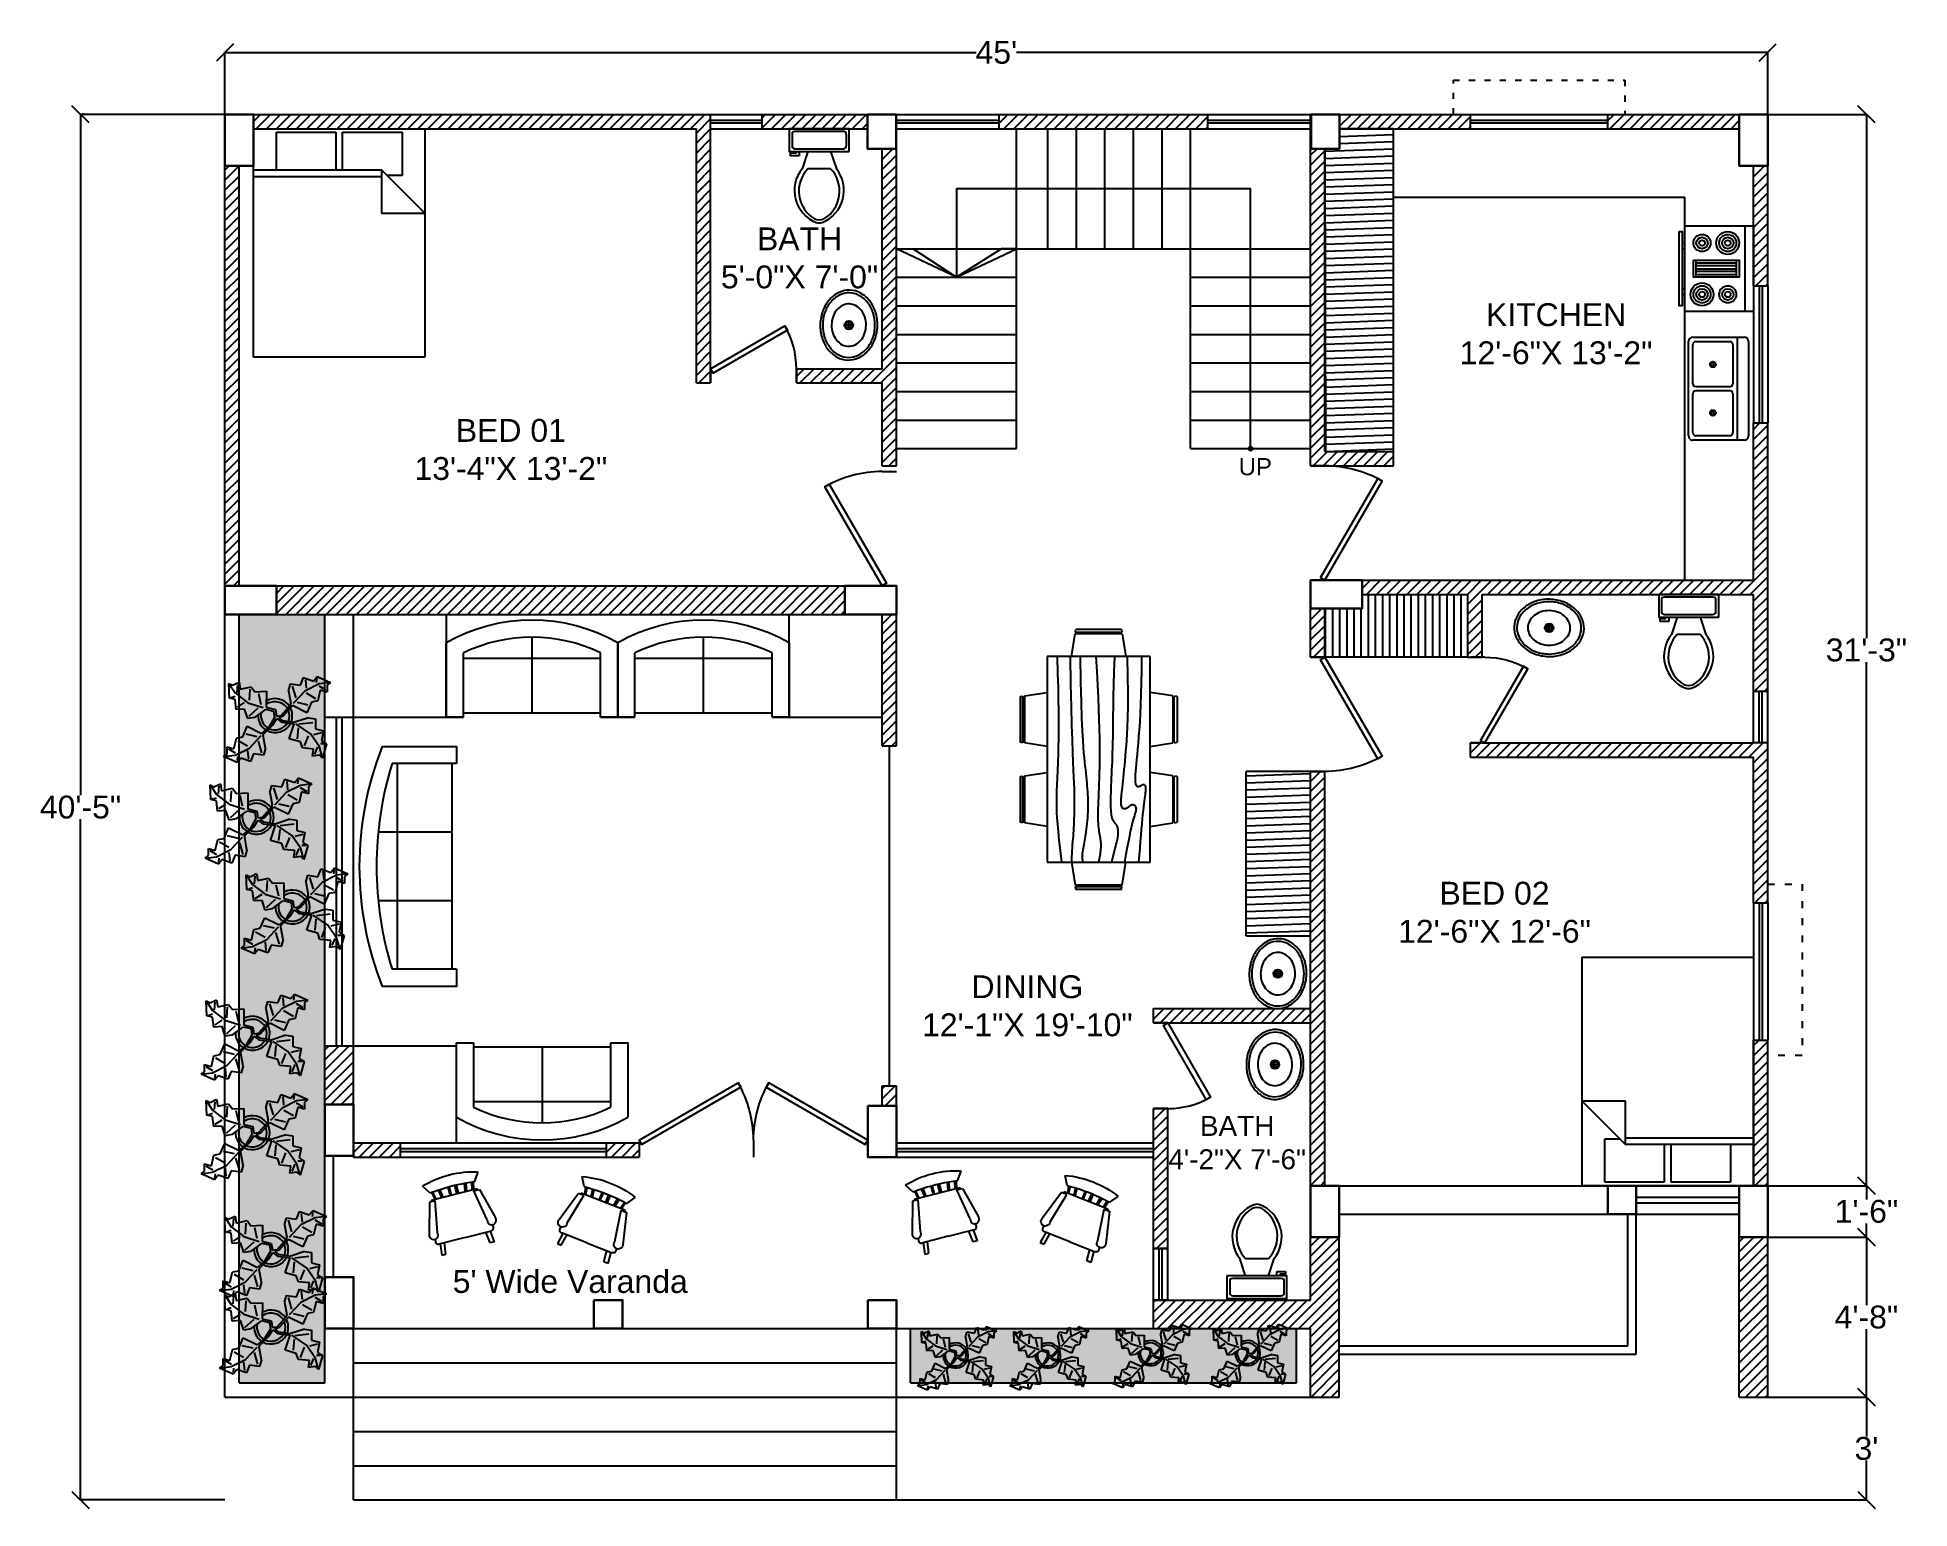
# Model space of a CAD drawing. Header units: inches. Extents: x 385 to 1041, y 118 to 633.
import ezdxf

# ---------------------------------------------------------------- set-up
doc = ezdxf.new("R2010")
doc.units = ezdxf.units.IN
doc.header["$LTSCALE"] = 0.2
doc.header["$MEASUREMENT"] = 0
doc.linetypes.add('ACAD_ISO03W100', pattern=[30, 12, -18])
for name, color, linetype in [('Bed_Room_Funni.', 7, 'Continuous'), ('Door', 40, 'Continuous'), ('Sunshade', 253, 'ACAD_ISO03W100'), ('Toilet Furnituer', 210, 'Continuous'), ('Window', 150, 'Continuous')]:
    doc.layers.add(name, color=color, linetype=linetype)
doc.layers.add('COLUMN', color=10, linetype='Continuous', lineweight=30)
doc.styles.get("Standard").update_dxf_attribs({"font": 'arial.ttf'})
doc.linetypes.add('ZIGZAG', pattern='A,0.0001,-0.2,[131,ltypeshp.shx,S=0.2,R=0,X=-0.2,Y=0],-0.4,[131,ltypeshp.shx,S=0.2,R=180,X=0.2,Y=0],-0.2', length=0.8001)
doc.dimstyles.get("Standard").update_dxf_attribs({"dimtxt": 8, "dimasz": 6, "dimexe": 0.18, "dimexo": 0.0625, "dimgap": 0.09, "dimtad": 0, "dimtih": 1, "dimtoh": 1, "dimdec": 4, "dimzin": 0, "dimdsep": 46, "dimlunit": 4, "dimtxsty": 'Standard', "dimblk": 'OBLIQUE', "dimcen": 0.09, "dimadec": 0, "dimazin": 0, "dimtfac": 1, "dimtdec": 4, "dimtofl": 0, "dimtmove": 0, "dimatfit": 3, "dimfxl": 1, "dimtolj": 1, "dimtzin": 0, "dimarcsym": 0})
pattern_1 = [(182, (321.1465, 544.9759), (0.087249, -2.498477), [])]
pattern_2 = [(45, (321.1465, 544.9759), (-1.767767, 1.767767), [])]

msp = doc.modelspace()

# ---------------------------------------------------------------- texts
at = {"attachment_point": 1}
for s, width, heights, insert, char_height in [('\\pxqc;BATH\\P5\'-0"X 7\'-0"', 73.9341805, [27.57484], (615.06314, 566.31036), 8), ('\\pxqc;KITCHEN\\P12\'-6"X 13\'-2"', 73.9341805, [27.57484], (879.85142, 539.74872), 8), ('\\pxqc;BED 01\\P13\'-4"X 13\'-2"', 73.9341805, [27.57484], (514.02117, 499.24164), 8), ('UP', 7.5993709, [0], (805.72629, 485.5417), 6), ('\\pxqc;BED 02\\P12\'-6"X 12\'-6"', 73.9341805, [27.57484], (858.31451, 337.25974), 8), ('\\pxqc;DINING\\P12\'-1"X 19\'-10"', 73.9341805, [27.57484], (694.8044, 304.50727), 8), ('\\pxqc;BATH\\P4\'-2"X 7\'-6"', 73.9341805, [27.57484], (768.22735, 255.28002), 7), ("\\pxqc;5' Wide Varanda", 96.874263, [29.17403], (523.32947, 201.33511), 8)]:
    msp.add_mtext_dynamic_manual_height_columns(s, width=width, gutter_width=1, heights=heights, dxfattribs=dict(at, insert=insert, char_height=char_height))

# ---------------------------------------------------------------- blocks, each defined once
blk = doc.blocks.new('*U3')
at = {"layer": 'Window'}
for p, q in [((56.82, 5), (104.82, 5)), ((56.82, 0), (56.82, 5)), ((56.82, 3), (104.82, 3)), ((56.82, 2), (104.82, 2)), ((56.82, 0), (104.82, 0)), ((104.82, 0), (104.82, 5))]:
    blk.add_line(p, q, dxfattribs=at)
blk = doc.blocks.new('*U4')
at = {"layer": 'Window'}
for p, q in [((56.82, 0), (56.82, -48)), ((56.82, 0), (61.82, 0)), ((58.82, 0), (58.82, -48)), ((59.82, 0), (59.82, -48)), ((61.82, 0), (61.82, -48)), ((56.82, -48), (61.82, -48))]:
    blk.add_line(p, q, dxfattribs=at)
blk = doc.blocks.new('*U5')
at = {"layer": 'Window'}
for p, q in [((51.82, 0), (51.82, 18)), ((56.82, 18), (51.82, 18)), ((53.82, 0), (53.82, 18)), ((54.82, 0), (54.82, 18)), ((56.82, 0), (56.82, 18)), ((56.82, 0), (51.82, 0))]:
    blk.add_line(p, q, dxfattribs=at)
blk = doc.blocks.new('Bed - Queen')
at = {"linetype": 'Continuous'}
for p, q in [((0, -80.00003), (0, 0)), ((0, 0), (59.99999, 0)), ((59.99999, 0), (59.99999, -80.00003)), ((7.99999, -1.2), (28.79998, -1.2)), ((7.99999, -14.4), (7.99999, -1.2)), ((28.79998, -1.2), (28.79998, -14.4)), ((31.19999, -1.2), (51.99999, -1.2)), ((31.19999, -14.4), (31.19999, -1.2)), ((51.99999, -1.2), (51.99999, -16.4)), ((0, -14.4), (44.8, -14.4)), ((44.8, -16.8), (0, -16.8)), ((59.99999, -29.6), (44.8, -14.4)), ((44.8, -14.4), (44.8, -29.6)), ((51.99999, -16.4), (46.79936, -16.4)), ((44.8, -29.6), (59.99999, -29.6)), ((59.99999, -80.00003), (0, -80.00003))]:
    blk.add_line(p, q, dxfattribs=at)
blk = doc.blocks.new('Range-Oven - 30 in top')
for p, q in [((0, -3), (30, -3)), ((12, -6), (18, -6)), ((13, -20), (13, -6)), ((14, -6), (14, -20)), ((15, -20), (15, -6)), ((16, -6), (16, -20)), ((17, -20), (17, -6)), ((6, -24), (6, -25)), ((8, -25), (8, -24)), ((18, -20), (12, -20)), ((22, -25), (22, -24)), ((24, -24), (24, -25))]:
    blk.add_line(p, q)
for points in [[(0, -24), (0, 0), (30, 0), (30, -24)], [(12, -21), (12, -5), (18, -5), (18, -21)], [(2, -26), (2, -25), (28, -25), (28, -26)]]:
    blk.add_lwpolyline(points, close=True)
for centre, radius in [((6, -9), 4), ((6, -9), 3), ((24, -9), 3), ((6, -9), 2), ((6, -9), 1), ((24, -9), 2), ((24, -9), 1), ((6, -18), 3), ((6, -18), 2), ((6, -18), 1), ((24, -18), 4), ((24, -18), 3), ((24, -18), 2), ((24, -18), 1)]:
    blk.add_circle(centre, radius)
blk = doc.blocks.new('Sink-double - 36 in top')
for p, q in [((-18, -4), (18, -4)), ((-0.75, -18.5), (-0.75, -6.5)), ((0.75, -6.5), (0.75, -18.5))]:
    blk.add_line(p, q)
for points in [[(-16.5, 0), (16.5, 0)], [(-18, -19.5), (-18, -1.5)], [(-16.5, -18.5), (-16.5, -6.5)], [(-15.5, -5.5), (-1.75, -5.5)], [(1.75, -5.5), (15.5, -5.5)], [(16.5, -6.5), (16.5, -18.5)], [(18, -1.5), (18, -19.5)], [(-1.75, -19.5), (-15.5, -19.5)], [(15.5, -19.5), (1.75, -19.5)], [(16.5, -21), (-16.5, -21)]]:
    blk.add_lwpolyline(points)
for centre, radius in [((-8.5, -12.5), 1), ((-8.5, -12.5), 0.5), ((8.5, -12.5), 1), ((8.5, -12.5), 0.5)]:
    blk.add_circle(centre, radius)
for centre, radius, start, end in [((-16.5, -1.5), 1.5, 90, 180), ((16.5, -1.5), 1.5, 0, 90), ((-15.5, -6.5), 1, 90, 180), ((-1.75, -6.5), 1, 0, 90), ((1.75, -6.5), 1, 90, 180), ((15.5, -6.5), 1, 0, 90), ((-16.5, -19.5), 1.5, 180, 270), ((-15.5, -18.5), 1, 180, 270), ((-1.75, -18.5), 1, 270, 0), ((1.75, -18.5), 1, 180, 270), ((15.5, -18.5), 1, 270, 0), ((16.5, -19.5), 1.5, 270, 0)]:
    blk.add_arc(centre, radius, start, end)
blk = doc.blocks.new('Toilet - top')
for p, q in [((9.5, -6), (9.5, -2)), ((-10, -8.5), (-8, -8.5)), ((-10, -9.5), (-10, -8.5)), ((-7, -9.5), (-10, -9.5)), ((-8, -8.5), (-8, -8)), ((-7, -8), (-7, -9.5)), ((-4, -8), (-6, -14)), ((4, -8), (6, -14)), ((4, -14), (-4, -14))]:
    blk.add_line(p, q)
blk.add_lwpolyline([(10.5, -8), (10.5, 0), (-10.5, 0), (-10.5, -8)], close=True)
for points in [[(-9.5, -2), (-9.5, -6)], [(8.5, -1), (-8.5, -1)], [(-8.5, -7), (8.5, -7)]]:
    blk.add_lwpolyline(points)
for centre, radius, start, end in [((-8.62, -1.88), 0.884, 81.8699, 188.1301), ((-8.62, -6.12), 0.884, 171.8699, 278.1301), ((8.62, -1.88), 0.884, 351.8699, 98.1301), ((8.62, -6.12), 0.884, 261.8699, 8.1301), ((3.52, -21.58), 12.17, 141.46911, 247.97143), ((4.2, -21.82), 11.33, 136.36773, 238.94682), ((-3.52, -21.58), 12.17, 292.02843, 38.53071), ((-4.2, -21.82), 11.33, 301.05301, 43.63209), ((0, -27.88), 4, 245.73182, 294.26817), ((0, -29), 4, 254.86053, 285.13947)]:
    blk.add_arc(centre, radius, start, end)
blk = doc.blocks.new('Sink - Oval top')
for p, q in [((-1, 0), (1, 0)), ((0, 1), (0, -1))]:
    blk.add_line(p, q)
at = {"linetype": 'Continuous'}
for points in [[(-12.23, 0.39, 0.117634), (-11.46, -3.36, 0.104469), (-8.88, -6.8, 0.090016), (-5.08, -9.07, 0.08192), (-0.32, -10.02, 0.08192), (4.49, -9.38, 0.090016), (8.42, -7.36, 0.104469), (11.22, -4.09, 0.117634), (12.23, -0.39, 0.117634), (11.46, 3.36, 0.104469), (8.88, 6.8, 0.090016), (5.08, 9.07, 0.08192), (0.32, 10.02, 0.08192), (-4.49, 9.38, 0.090016), (-8.42, 7.36, 0.104469), (-11.22, 4.09, 0.117634)], [(-11.29, 0.16, 0.118622), (-10.52, -3.25, 0.104678), (-8.07, -6.36, 0.089562), (-4.54, -8.37, 0.081185), (-0.13, -9.15, 0.081185), (4.3, -8.49, 0.089562), (7.89, -6.58, 0.104678), (10.42, -3.55, 0.118622), (11.29, -0.16, 0.118622), (10.52, 3.25, 0.104678), (8.07, 6.36, 0.089562), (4.54, 8.37, 0.081185), (0.13, 9.15, 0.081185), (-4.3, 8.49, 0.089562), (-7.89, 6.58, 0.104678), (-10.42, 3.55, 0.118622)], [(-7.42, 0.08, 0.118283), (-6.91, -2.17, 0.104607), (-5.29, -4.21, 0.089718), (-2.97, -5.53, 0.081436), (-0.07, -6.04, 0.081436), (2.84, -5.59, 0.089718), (5.2, -4.33, 0.104607), (6.86, -2.32, 0.118283), (7.42, -0.08, 0.118283), (6.91, 2.17, 0.104607), (5.29, 4.21, 0.089718), (2.97, 5.53, 0.081436), (0.07, 6.04, 0.081436), (-2.84, 5.59, 0.089718), (-5.2, 4.33, 0.104607), (-6.86, 2.32, 0.118283)]]:
    blk.add_lwpolyline(points, format="xyb", close=True, dxfattribs=at)
for radius in [1.5, 1]:
    blk.add_circle((0, 0), radius)
blk = doc.blocks.new('Sofa - Roundback Loveseat 5 ft.')
at = {"linetype": 'Continuous'}
for p, q in [((0, -32.44198), (0, -5.99998)), ((-24, -33.99998), (-24, -11.46958)), ((24.00004, -33.99998), (24.00004, -11.46958)), ((-23.9998, -13.38178), (23.99986, -13.38178)), ((-24, -32.44198), (24.00004, -32.44198))]:
    blk.add_line(p, q, dxfattribs=at)
for points in [[(-24, -33.99998), (-30, -33.99998), (-30, -7.99998)], [(30.00004, -7.99998), (30.00004, -33.99998), (24.00004, -33.99998)]]:
    blk.add_lwpolyline(points, dxfattribs=at)
for centre, radius, start, end in [((0, -60.24998), 60.24998, 60.13715, 119.8628), ((0, -61.38438), 55.38444, 64.32083, 115.6792)]:
    blk.add_arc(centre, radius, start, end, dxfattribs=at)
blk = doc.blocks.new('*U12')
at = {"layer": 'Window'}
for p, q in [((56.82, 5), (74.82, 5)), ((56.82, 0), (56.82, 5)), ((56.82, 3), (74.82, 3)), ((56.82, 2), (74.82, 2)), ((56.82, 0), (74.82, 0)), ((74.82, 0), (74.82, 5))]:
    blk.add_line(p, q, dxfattribs=at)
blk = doc.blocks.new('Dining Set - 36 x 72 in.')
at = {"linetype": 'Continuous'}
for p, q in [((-22, 27.5), (-22.1562, 26.50042)), ((-5.8416, 26.5), (-22.1534, 26.5)), ((-22, 27.5), (-6, 27.5)), ((-5.8437, 26.49966), (-6, 27.5)), ((6, 27.5), (5.8438, 26.50042)), ((22.1584, 26.5), (5.8466, 26.5)), ((6, 27.5), (22, 27.5)), ((22.1563, 26.49966), (22, 27.5)), ((-22.2343, 26.00059), (-23.4847, 17.99762)), ((-22.2304, 26), (-5.7608, 26)), ((-4.5152, 17.99762), (-5.7655, 25.99926)), ((5.7657, 26.00059), (4.5153, 17.99762)), ((5.7696, 26), (22.2392, 26)), ((23.4848, 17.99762), (22.2345, 25.99926)), ((36, 18), (-36, 18)), ((-36, 18), (-36, -18)), ((36, -18), (36, 18)), ((-45.5, 8), (-44.5004, 8.15617)), ((-45.5, 8), (-45.5, -8)), ((-44.5, -8.15843), (-44.5, 8.15338)), ((-44.0006, 8.23428), (-35.9976, 9.48474)), ((-44, 8.23041), (-44, -8.23915)), ((44.0006, 8.23428), (35.9976, 9.48474)), ((44, 8.23041), (44, -8.23915)), ((44.5, -8.15843), (44.5, 8.15338)), ((45.5, 8), (44.5005, 8.15617)), ((45.5, 8), (45.5, -8)), ((-44.4997, -8.15631), (-45.5, -8)), ((-35.9976, -9.48476), (-43.9993, -8.2345)), ((35.9976, -9.48476), (43.9993, -8.2345)), ((44.4997, -8.15631), (45.5, -8)), ((-36, -18), (36, -18)), ((-22.2343, -26.0006), (-23.4847, -17.99762)), ((-4.5152, -17.99762), (-5.7655, -25.99928)), ((5.7657, -26.0006), (4.5153, -17.99762)), ((23.4848, -17.99762), (22.2345, -25.99928)), ((-22.2304, -26), (-5.7608, -26)), ((5.7696, -26), (22.2392, -26)), ((-22, -27.5), (-22.1562, -26.50044)), ((-5.8416, -26.5), (-22.1534, -26.5)), ((-22, -27.5), (-6, -27.5)), ((-5.8437, -26.49967), (-6, -27.5)), ((6, -27.5), (5.8438, -26.50044)), ((22.1584, -26.5), (5.8466, -26.5)), ((6, -27.5), (22, -27.5)), ((22.1563, -26.49967), (22, -27.5))]:
    blk.add_line(p, q, dxfattribs=at)
for points in [[(-36, 15), (-31.1772, 14.97754), (-26.8079, 14.91406), (-22.8538, 14.81543), (-19.276, 14.6875), (-16.0362, 14.53613), (-13.0957, 14.36718), (-10.4159, 14.18652), (-7.9583, 14), (-5.6904, 13.81315), (-3.6035, 13.63021), (-1.6954, 13.45508), (0.0365, 13.29166), (1.5945, 13.14388), (2.9811, 13.01562), (4.1988, 12.9108), (5.25, 12.83333), (6.1393, 12.78613), (6.8802, 12.76823), (7.4883, 12.77767), (7.9792, 12.8125), (8.3685, 12.87077), (8.6719, 12.95052), (8.9049, 13.0498), (9.0833, 13.16666), (9.2205, 13.29899), (9.3216, 13.44401), (9.3895, 13.59879), (9.4271, 13.76041), (9.4373, 13.92594), (9.4232, 14.09245), (9.3875, 14.257), (9.3333, 14.41666), (9.2638, 14.56917), (9.1836, 14.71484), (9.0975, 14.85465), (9.0104, 14.98958), (8.9272, 15.1206), (8.8529, 15.2487), (8.7922, 15.37483), (8.75, 15.5), (8.7305, 15.62467), (8.7344, 15.74739), (8.7617, 15.86621), (8.8125, 15.97916), (8.8867, 16.08431), (8.9844, 16.17968), (9.1055, 16.26334), (9.25, 16.33333), (9.4189, 16.38802), (9.6172, 16.42708), (9.8506, 16.45052), (10.125, 16.45833), (10.4463, 16.45052), (10.8203, 16.42708), (11.2529, 16.38802), (11.75, 16.33333), (12.3184, 16.26318), (12.9694, 16.17838), (13.7151, 16.07991), (14.5677, 15.96875), (15.5395, 15.84586), (16.6426, 15.71224), (17.8893, 15.56884), (19.2917, 15.41666), (20.859, 15.25667), (22.5879, 15.08984), (24.4721, 14.91715), (26.5052, 14.73958), (28.6809, 14.5581), (30.9929, 14.3737), (33.4347, 14.18733), (36, 14)], [(-36, 10), (-28.9766, 10.14274), (-23.1725, 10.20442), (-18.4241, 10.19775), (-14.5677, 10.13541), (-11.4399, 10.03011), (-8.877, 9.89453), (-6.7154, 9.74137), (-4.7917, 9.58333), (-2.9698, 9.43082), (-1.2246, 9.28515), (0.4415, 9.14534), (2.026, 9.01041), (3.5266, 8.87939), (4.9408, 8.7513), (6.266, 8.62516), (7.5, 8.5), (8.6411, 8.37549), (9.6914, 8.2539), (10.6538, 8.13818), (11.5312, 8.03125), (12.3267, 7.93603), (13.043, 7.85547), (13.6831, 7.79248), (14.25, 7.75), (14.7471, 7.7303), (15.1797, 7.73307), (15.5537, 7.75732), (15.875, 7.80208), (16.1494, 7.86637), (16.3828, 7.94922), (16.5811, 8.04964), (16.75, 8.16666), (16.8944, 8.29915), (17.0143, 8.44531), (17.1089, 8.60319), (17.1771, 8.77083), (17.218, 8.94629), (17.2305, 9.1276), (17.2137, 9.31282), (17.1667, 9.5), (17.0895, 9.6875), (16.987, 9.875), (16.8649, 10.0625), (16.7292, 10.25), (16.5856, 10.4375), (16.4401, 10.625), (16.2985, 10.8125), (16.1667, 11), (16.05, 11.18733), (15.9518, 11.3737), (15.8752, 11.5581), (15.8229, 11.73958), (15.798, 11.91715), (15.8034, 12.08984), (15.842, 12.25667), (15.9167, 12.41666), (16.0295, 12.56836), (16.1784, 12.70833), (16.3605, 12.83268), (16.5729, 12.9375), (16.8127, 13.01888), (17.0768, 13.07291), (17.3625, 13.0957), (17.6667, 13.08333), (17.9894, 13.03312), (18.3418, 12.94726), (18.7382, 12.82918), (19.1927, 12.68229), (19.7195, 12.51001), (20.3327, 12.31575), (21.0465, 12.10294), (21.875, 11.875), (22.8357, 11.63354), (23.959, 11.37304), (25.2786, 11.08618), (26.8282, 10.76562), (28.6414, 10.40405), (30.752, 9.99414), (33.1936, 9.52856), (36, 9)], [(-36, 5.5), (-30.7157, 5.3348), (-26.069, 5.20963), (-21.9946, 5.11767), (-18.4271, 5.05208), (-15.3009, 5.00602), (-12.5508, 4.97265), (-10.1112, 4.94515), (-7.9167, 4.91666), (-5.909, 4.88167), (-4.0586, 4.83984), (-2.3429, 4.79215), (-0.7396, 4.73958), (0.7739, 4.6831), (2.22, 4.6237), (3.6213, 4.56233), (5, 4.5), (6.373, 4.43782), (7.7344, 4.3776), (9.0723, 4.32129), (10.375, 4.27083), (11.6309, 4.22819), (12.8281, 4.19531), (13.9551, 4.17415), (15, 4.16666), (15.954, 4.17448), (16.819, 4.19791), (17.6001, 4.23698), (18.3021, 4.29166), (18.9299, 4.36198), (19.4883, 4.44791), (19.9823, 4.54948), (20.4167, 4.66666), (20.7969, 4.79899), (21.1302, 4.94401), (21.4245, 5.09879), (21.6875, 5.26041), (21.9271, 5.42594), (22.1511, 5.59245), (22.3672, 5.757), (22.5834, 5.91666), (22.8065, 6.06868), (23.0404, 6.21093), (23.2879, 6.34147), (23.5521, 6.45833), (23.8358, 6.55957), (24.142, 6.64323), (24.4735, 6.70735), (24.8334, 6.75), (25.2235, 6.76969), (25.642, 6.76692), (26.0858, 6.74267), (26.5521, 6.69791), (27.0379, 6.63362), (27.5404, 6.55078), (28.0565, 6.45036), (28.5834, 6.33333), (29.1242, 6.19987), (29.7071, 6.04687), (30.3661, 5.87044), (31.1354, 5.66666), (32.0493, 5.43164), (33.142, 5.16146), (34.4475, 4.85221), (36, 4.5)], [(-36, -1), (-30.7915, -0.6591), (-26.0195, -0.38216), (-21.6519, -0.16284), (-17.6563, 0.00521), (-14.0005, 0.12833), (-10.6523, 0.21289), (-7.5796, 0.26522), (-4.75, 0.29166), (-2.134, 0.29793), (0.2878, 0.28711), (2.5317, 0.26163), (4.6146, 0.22396), (6.5529, 0.17651), (8.3633, 0.12174), (10.0623, 0.06209), (11.6667, 0), (13.1899, -0.06201), (14.6341, -0.1211), (15.9982, -0.17432), (17.2813, -0.21875), (18.4823, -0.25147), (19.6003, -0.26953), (20.6343, -0.27002), (21.5834, -0.25), (22.4481, -0.20768), (23.2357, -0.14584), (23.9549, -0.06836), (24.6146, 0.02083), (25.2235, 0.11784), (25.7904, 0.21875), (26.3241, 0.31966), (26.8334, 0.41666), (27.3265, 0.50618), (27.8099, 0.58593), (28.2894, 0.65397), (28.7709, 0.70833), (29.2601, 0.74707), (29.763, 0.76823), (30.2855, 0.76985), (30.8334, 0.75), (31.4088, 0.70784), (31.9994, 0.64713), (32.589, 0.57275), (33.1615, 0.48958), (33.7008, 0.4025), (34.1908, 0.3164), (34.6153, 0.23616), (34.9584, 0.16666), (35.2099, 0.11165), (35.3848, 0.07031), (35.504, 0.04069), (35.5886, 0.02083), (35.6594, 0.00879), (35.7377, 0.0026), (35.8442, 0.00032), (36, 0)], [(-36, -6.5), (-27.1843, -6.31267), (-20.084, -6.1263), (-14.469, -5.9419), (-10.1094, -5.76042), (-6.7752, -5.58285), (-4.2363, -5.41016), (-2.2629, -5.24333), (-0.625, -5.08334), (0.8708, -4.93099), (2.2715, -4.78646), (3.5872, -4.64974), (4.8281, -4.52084), (6.0046, -4.39974), (7.127, -4.28646), (8.2053, -4.18099), (9.25, -4.08334), (10.2705, -3.99382), (11.2734, -3.91407), (12.2647, -3.84603), (13.25, -3.79167), (14.2354, -3.75293), (15.2266, -3.73177), (16.2295, -3.73015), (17.25, -3.75), (18.2912, -3.79248), (19.3451, -3.85547), (20.4009, -3.93604), (21.4479, -4.03125), (22.4754, -4.13819), (23.4727, -4.25391), (24.4289, -4.37549), (25.3334, -4.5), (26.1785, -4.62492), (26.9694, -4.74935), (27.7145, -4.87281), (28.4219, -4.99479), (29.1, -5.11483), (29.7572, -5.23242), (30.4016, -5.34709), (31.0417, -5.45834), (31.6837, -5.56437), (32.3262, -5.65821), (32.9658, -5.73153), (33.599, -5.77604), (34.2224, -5.78345), (34.8327, -5.74545), (35.4264, -5.65373), (36, -5.5)], [(-36, -10), (-26.4022, -9.81299), (-18.4675, -9.62891), (-11.9839, -9.45069), (-6.7396, -9.28125), (-2.5226, -9.12354), (0.8789, -8.98047), (3.6769, -8.85498), (6.0833, -8.75), (8.2767, -8.66765), (10.3021, -8.60677), (12.1712, -8.56543), (13.8958, -8.54167), (15.4876, -8.53353), (16.9583, -8.53907), (18.3197, -8.55632), (19.5834, -8.58334), (20.7616, -8.61841), (21.8685, -8.66081), (22.9188, -8.71004), (23.9271, -8.76563), (24.9081, -8.82707), (25.8763, -8.89388), (26.8465, -8.96558), (27.8334, -9.04167), (28.8474, -9.12118), (29.8828, -9.20117), (30.93, -9.27824), (31.9792, -9.34896), (33.0205, -9.40991), (34.0443, -9.45768), (35.0407, -9.48885), (36, -9.5)], [(-36, -14.5), (-30.0881, -14.33513), (-25.0332, -14.21224), (-20.7312, -14.12647), (-17.0781, -14.07292), (-13.97, -14.04671), (-11.3027, -14.04297), (-8.9724, -14.05681), (-6.875, -14.08334), (-4.9224, -14.11833), (-3.0905, -14.16016), (-1.3709, -14.20785), (0.2448, -14.26042), (1.7647, -14.3169), (3.1973, -14.3763), (4.5507, -14.43767), (5.8333, -14.5), (7.0554, -14.5621), (8.235, -14.62175), (9.3922, -14.67652), (10.5469, -14.72396), (11.7192, -14.76164), (12.929, -14.78711), (14.1965, -14.79794), (15.5417, -14.79167), (16.9933, -14.76424), (18.6152, -14.70508), (20.4804, -14.60197), (22.6615, -14.44271), (25.2312, -14.21509), (28.2624, -13.9069), (31.8277, -13.50594), (36, -13)]]:
    blk.add_lwpolyline(points, dxfattribs=at)
blk = doc.blocks.new('Sofa - Roundback 7 ft.')
at = {"linetype": 'Continuous'}
for p, q in [((-36.000027, -34), (-36.000027, -11.4696)), ((-12.00002, -32.4421), (-12.00003, -6.5971)), ((11.99997, -32.4421), (11.99998, -6.5971)), ((35.99998, -34), (35.99998, -11.4696)), ((-35.999844, -13.3819), (35.9998, -13.3819)), ((-36.000027, -32.4421), (35.99998, -32.4421))]:
    blk.add_line(p, q, dxfattribs=at)
for points in [[(-36.000027, -34), (-42.000027, -34), (-42.000027, -8)], [(41.99998, -8), (41.99998, -34), (35.99998, -34)]]:
    blk.add_lwpolyline(points, dxfattribs=at)
for centre, radius, start, end in [((0, -114.25), 114.25, 68.43141, 111.5686), ((-0.00001, -127.1968), 121.1968, 72.72033, 107.2797)]:
    blk.add_arc(centre, radius, start, end, dxfattribs=at)
blk = doc.blocks.new('*U16')
for p, q in [((-30, 0), (-30, 5)), ((0, 0), (0, 5))]:
    blk.add_line(p, q)
blk.add_lwpolyline([(0, 0), (-25.98, -15), (-26.86, -13.48), (-0.88, 1.52)], close=True)
blk.add_arc((0, 0), 30, 180, 210)
blk = doc.blocks.new('*U17')
for p, q in [((-40, 0), (-40, 5)), ((0, 0), (0, 5))]:
    blk.add_line(p, q)
blk.add_lwpolyline([(0, 0), (-34.64, -20), (-35.52, -18.48), (-0.88, 1.52)], close=True)
blk.add_arc((0, 0), 40, 180, 210)
blk = doc.blocks.new('*U18')
for p, q in [((0, 0), (0, -5)), ((-40, 0), (-40, -5))]:
    blk.add_line(p, q)
blk.add_lwpolyline([(0, 0), (-34.64, 20), (-35.52, 18.48), (-0.87, -1.52)], close=True)
blk.add_arc((0, 0), 40, 150, 180)
blk = doc.blocks.new('*U19')
for p, q in [((0, 0), (0, -5)), ((30, 0), (30, -5))]:
    blk.add_line(p, q)
blk.add_lwpolyline([(0, 0), (25.98, 15), (26.86, 13.48), (0.88, -1.52)], close=True)
blk.add_arc((0, 0), 30, 0, 30)
blk = doc.blocks.new('*U20')
for p, q in [((0, 0), (0, -5)), ((30, 0), (30, -5))]:
    blk.add_line(p, q)
blk.add_lwpolyline([(0, 0), (25.98, 15), (26.86, 13.48), (0.88, -1.52)], close=True)
blk.add_arc((0, 0), 30, 0, 30)
blk = doc.blocks.new('Plant - Rubber or Philodendron')
at = {"linetype": 'Continuous'}
for p, q in [((8.8871, 10.7908), (9.9809, 13.4933)), ((9.9809, 13.4933), (13.3837, 12.301)), ((13.3837, 12.301), (14.68, 13.9039)), ((14.5816, 13.2037), (14.3848, 11.8033)), ((14.68, 13.9039), (19.3848, 11.8146)), ((-16.2005, 11.4774), (-13.9899, 8.1064)), ((-16.2005, 11.4774), (-14.8639, 10.7964)), ((-16.0159, 6.3329), (-16.2005, 11.4774)), ((-15.3434, 6.5514), (-13.9984, 6.9884)), ((-14.8639, 10.7964), (-12.6195, 11.8975)), ((-13.9899, 8.1064), (-9.5434, 4.7185)), ((-13.3174, 8.325), (-13.0735, 11.0065)), ((-12.6195, 11.8975), (-12.1909, 9.4345)), ((-12.1909, 9.4345), (-8.3829, 10.3)), ((-8.8369, 9.409), (-9.0894, 5.6095)), ((-8.3829, 10.3), (-7.0549, 8.501)), ((-7.0549, 8.501), (-3.0284, 8.6941)), ((-4.8529, 4.012), (-5.7184, 7.82)), ((-3.0284, 8.6941), (-3.0709, 3.1041)), ((4.6914, 8.8812), (5.3859, 11.2828)), ((4.6914, 8.8812), (5.5014, 4.4831)), ((5.3859, 11.2828), (8.8871, 10.7908)), ((5.9878, 10.4842), (7.1971, 6.3869)), ((10.3916, 8.7942), (6.2847, 4.4028)), ((15.3859, 11.3055), (10.3916, 8.7942)), ((10.5828, 12.6946), (10.8893, 9.7953)), ((14.2977, 6.1031), (10.9934, 7.9956)), ((15.7909, 9.1065), (14.8995, 5.3044)), ((15.2875, 10.6053), (17.5907, 9.2105)), ((19.3848, 11.8146), (15.3859, 11.3055)), ((18.1925, 8.4119), (15.7909, 9.1065)), ((19.3848, 11.8146), (18.1868, 10.9119)), ((18.1868, 10.9119), (18.1925, 8.4119)), ((-14.0069, 5.8704), (-16.0159, 6.3329)), ((-13.5868, 2.2894), (-14.0069, 5.8704)), ((-10.6784, 2.491), (-13.5868, 2.2894)), ((-13.1329, 3.1804), (-10.6614, 4.727)), ((-9.5858, -0.8715), (-10.6784, 2.491)), ((-9.5434, 4.7185), (-4.1917, 2.9888)), ((-9.1318, 0.0195), (-5.9793, 2.9025)), ((-7.1228, -0.443), (-3.5248, 2.2131)), ((-3.5248, 2.2131), (-3.3011, 2.4355)), ((-3.3011, 2.4355), (-0.5306, 1.7947)), ((-3.0709, 3.1041), (0.0797, 2.3163)), ((-0.5306, 1.7947), (-0.2255, -0.5527)), ((-0.5306, 1.7947), (-0.5306, 1.7947)), ((0.0797, 2.3163), (0.4866, -0.031)), ((0.4866, -0.031), (2.1141, 0.2298)), ((2.1141, 0.2298), (5.4346, 3.9146)), ((6.1032, 3.6844), (2.8262, -0.031)), ((5.4346, 3.9146), (5.5014, 4.4831)), ((11.1089, 1.1958), (6.1032, 3.6844)), ((7.7005, 4.8881), (11.5025, 3.9967)), ((12.7005, 4.8994), (11.1089, 1.1958)), ((14.8995, 5.3044), (12.7005, 4.8994)), ((-11.3237, -7.2629), (-9.7321, -3.5593)), ((-6.3237, -7.2516), (-10.1257, -6.3602)), ((-9.7321, -3.5593), (-4.7264, -6.0479)), ((-7.1228, -0.443), (-9.5858, -0.8715)), ((-2.019, -3.6148), (-4.7264, -6.0479)), ((-4.1246, -6.8466), (-4.0579, -6.2781)), ((-4.0579, -6.2781), (-0.9375, -3.1608)), ((-2.019, -3.6148), (-0.2255, -0.5527)), ((-0.9375, -3.1608), (0.5883, -0.8135)), ((0.5883, -0.8135), (2.2447, -2.0916)), ((2.8262, -0.031), (1.3003, -0.5527)), ((1.3003, -0.5527), (2.4193, -1.4655)), ((2.2447, -2.0916), (6.7108, -2.6626)), ((2.4193, -1.4655), (6.895, -2.1175)), ((4.943, -7.9659), (6.7108, -2.6626)), ((11.6605, -0.5413), (6.895, -2.1175)), ((12.3677, -6.1981), (7.219, -2.6772)), ((8.125, -4.0768), (7.7715, -7.9659)), ((8.3544, -2.7453), (13.1973, -2.1704)), ((11.6605, -0.5413), (14.1354, -0.8948)), ((15.5496, -10.7943), (12.3677, -6.1981)), ((16.2567, -5.8446), (13.4283, -6.5517)), ((14.1354, -0.8948), (14.1354, -4.4304)), ((14.1354, -4.4304), (16.9638, -5.1375)), ((16.9638, -5.1375), (16.2567, -8.673)), ((-16.8157, -10.7754), (-14.4141, -11.4699)), ((-16.8101, -13.2754), (-16.8157, -10.7754)), ((-13.9107, -12.9688), (-16.2139, -11.574)), ((-14.4141, -11.4699), (-13.5228, -7.6679)), ((-14.0091, -13.669), (-9.0148, -11.1577)), ((-13.5228, -7.6679), (-11.3237, -7.2629)), ((-12.921, -8.4665), (-9.6166, -10.359)), ((-9.206, -15.0581), (-9.5126, -12.1588)), ((-9.0148, -11.1577), (-4.9047, -6.8122)), ((-4.611, -12.8477), (-5.8203, -8.7504)), ((-3.3146, -11.2447), (-4.1246, -6.8466)), ((-3.3146, -11.2447), (-4.0092, -13.6463)), ((8.8321, -9.0266), (4.943, -7.9659)), ((9.5392, -11.1479), (8.8321, -9.0266)), ((13.4283, -11.5015), (9.5392, -11.1479)), ((10.2463, -10.4408), (11.6605, -6.9053)), ((13.0748, -13.9763), (13.4283, -11.5015)), ((14.8425, -10.7943), (13.7819, -13.2692)), ((16.6103, -14.6834), (15.5496, -10.7943)), ((17.3174, -9.7337), (15.9032, -9.7337)), ((16.2567, -8.673), (18.0245, -9.7337)), ((18.0245, -9.7337), (16.6103, -14.6834)), ((-18.008, -14.1781), (-16.8101, -13.2754)), ((-18.008, -14.1781), (-14.0091, -13.669)), ((-13.3032, -16.2674), (-18.008, -14.1781)), ((-12.0069, -14.6645), (-13.3032, -16.2674)), ((-13.2048, -15.5672), (-13.008, -14.1668)), ((-8.6042, -15.8568), (-12.0069, -14.6645)), ((-7.5103, -13.1543), (-8.6042, -15.8568)), ((-4.0092, -13.6463), (-7.5103, -13.1543)), ((15.5496, -13.6228), (13.0748, -13.9763)), ((16.6103, -14.6834), (15.5496, -13.6228))]:
    blk.add_line(p, q, dxfattribs=at)
for centre, radius, start, end in [((0.0308, 0.1664), 6, 178.6147, 235.1169), ((0.0308, 0.1664), 5, 168.1647, 238.6725), ((0, 0), 6.1275, 34.37569, 120.1028), ((-0.0601, -0.2075), 5.2461, 33.82192, 124.9414), ((-0.2664, 0.1682), 5.2775, 338.4094, 20.03007), ((-0.098, 0.1364), 6.1288, 341.2017, 26.09184), ((-0.0234, 0.3825), 6.1492, 242.5812, 331.2714), ((-0.1102, 0.4886), 5.2883, 247.3711, 327.472)]:
    blk.add_arc(centre, radius, start, end, dxfattribs=at)
blk = doc.blocks.new('*U23')
at = {"layer": 'Window'}
for p, q in [((56.82, 5), (128.82, 5)), ((56.82, 0), (56.82, 5)), ((56.82, 3), (128.82, 3)), ((56.82, 2), (128.82, 2)), ((56.82, 0), (128.82, 0)), ((128.82, 0), (128.82, 5))]:
    blk.add_line(p, q, dxfattribs=at)
blk = doc.blocks.new('_Oblique')
at = {"color": 0, "linetype": 'ByBlock', "lineweight": -2}
blk.add_line((-0.5, -0.5), (0.5, 0.5), dxfattribs=at)
blk = doc.blocks.new('*D24')
at = {"layer": 'Bed_Room_Funni.', "color": 0, "lineweight": -2, "transparency": 16777216}
for p, q in [((450.91, 605.91), (450.91, 627.72)), ((450.91, 627.54), (713.88, 627.54)), ((990.91, 627.54), (727.95, 627.54)), ((990.91, 605.91), (990.91, 627.72))]:
    blk.add_line(p, q, dxfattribs=at)
at = {"layer": 'Defpoints', "color": 0, "transparency": 16777216}
for p in [(990.91, 627.54), (450.91, 605.85), (990.91, 605.85)]:
    blk.add_point(p, dxfattribs=at)
at = {"layer": 'Bed_Room_Funni.', "color": 0, "lineweight": -2, "transparency": 16777216, "xscale": 6, "yscale": 6, "zscale": 6, "rotation": 180}
blk.add_blockref('_Oblique', (450.91, 627.54), dxfattribs=at)
at = {"layer": 'Bed_Room_Funni.', "color": 0, "lineweight": -2, "transparency": 16777216, "xscale": 6, "yscale": 6, "zscale": 6}
blk.add_blockref('_Oblique', (990.91, 627.54), dxfattribs=at)
at = {"layer": 'Bed_Room_Funni.', "color": 0, "transparency": 16777216, "insert": (720.91, 627.54), "char_height": 8, "attachment_point": 5}
blk.add_mtext("\\A1;45'", dxfattribs=at)
blk = doc.blocks.new('*D25')
at = {"layer": 'Bed_Room_Funni.', "color": 0, "lineweight": -2, "transparency": 16777216}
for p, q in [((450.85, 605.85), (400.19, 605.85)), ((400.37, 605.85), (400.37, 367.53)), ((400.37, 120.85), (400.37, 359.18)), ((450.85, 120.85), (400.19, 120.85))]:
    blk.add_line(p, q, dxfattribs=at)
at = {"layer": 'Defpoints', "color": 0, "transparency": 16777216}
for p in [(450.91, 605.85), (400.37, 120.85), (450.91, 120.85)]:
    blk.add_point(p, dxfattribs=at)
at = {"layer": 'Bed_Room_Funni.', "color": 0, "lineweight": -2, "transparency": 16777216, "xscale": 6, "yscale": 6, "zscale": 6}
for p, rotation in [((400.37, 605.85), 90), ((400.37, 120.85), 270)]:
    blk.add_blockref('_Oblique', p, dxfattribs=dict(at, rotation=rotation))
at = {"layer": 'Bed_Room_Funni.', "color": 0, "transparency": 16777216, "insert": (400.37, 363.35), "char_height": 8, "attachment_point": 5}
blk.add_mtext('\\A1;40\'-5"', dxfattribs=at)
blk = doc.blocks.new('Chair - Rocking')
at = {"linetype": 'Continuous'}
for p, q in [((-8, -4.5), (-10, -1.5)), ((-7.5, -4.5), (-7, -7)), ((-6.5, -7), (-7.02225, -4.43)), ((-4.5, -7), (-4.96674, -4.19951)), ((-4, -7), (-4.40532, -4.16272)), ((-1.5, -4.05012), (-1.5, -7)), ((-1, -7), (-1, -4.05012)), ((1, -7), (1, -4.04655)), ((1.5, -4.05012), (1.5, -7)), ((4, -7), (4.40187, -4.18694)), ((4.5, -7), (4.96761, -4.19437)), ((6.5, -7), (7, -4.4057)), ((7.5, -4.5), (7, -7)), ((8, -4.5), (10, -1.5)), ((-9, -7.5), (-12, -18.49999)), ((-7, -7.5), (-9, -7.5)), ((-9, -18.49999), (-7, -7.5)), ((-8.23428, -6.99939), (-8.3093, -7.47958)), ((-8.23041, -7), (8.23915, -7)), ((7, -7.5), (9, -7.5)), ((9, -18.49999), (7, -7.5)), ((8.31071, -7.48854), (8.23449, -7.00073)), ((9, -7.5), (12, -18.49999)), ((-10.36644, -20.64523), (-10.5, -21.49999)), ((-9, -22.49999), (-9.5, -26.49999)), ((0, -22.49999), (-9.5, -22.49999)), ((-8, -26.49999), (-7.5, -22.49999)), ((0, -22.49999), (9.5, -22.49999)), ((8, -26.49999), (7.5, -22.49999)), ((9, -22.49999), (9.5, -26.49999)), ((10.5, -21.49999), (10.3575, -20.58798)), ((-9.5, -26.49999), (-8, -26.49999)), ((9.5, -26.49999), (8, -26.49999))]:
    blk.add_line(p, q, dxfattribs=at)
for centre, radius, start, end in [((0, -34.08333), 34.08333, 72.93847, 107.0615), ((0, -68.25004), 64.25, 93.92211, 97.15267), ((0, -68.25004), 64.25, 82.84733, 93.92211), ((-10.5, -18.99999), 1.58114, 161.5651, 18.43495), ((10.5, -18.99999), 1.58114, 161.5651, 18.43495), ((-9.5, -21.49999), 1, 180, 270), ((9.5, -21.49999), 1, 270, 0)]:
    blk.add_arc(centre, radius, start, end, dxfattribs=at)
blk = doc.blocks.new('*U28')
at = {"layer": 'Window'}
for p, q in [((56.82, 5), (146.82, 5)), ((56.82, 0), (56.82, 5)), ((56.82, 3), (146.82, 3)), ((56.82, 2), (146.82, 2)), ((56.82, 0), (146.82, 0)), ((146.82, 0), (146.82, 5))]:
    blk.add_line(p, q, dxfattribs=at)
blk = doc.blocks.new('*D29')
at = {"layer": 'Bed_Room_Funni.', "color": 0, "lineweight": -2, "transparency": 16777216}
for p, q in [((990.98, 605.85), (1025.64, 605.85)), ((1025.46, 605.85), (1025.46, 422.53)), ((1025.46, 230.85), (1025.46, 414.17)), ((990.98, 230.85), (1025.64, 230.85))]:
    blk.add_line(p, q, dxfattribs=at)
at = {"layer": 'Defpoints', "color": 0, "transparency": 16777216}
for p in [(990.91, 605.85), (990.91, 230.85), (1025.46, 230.85)]:
    blk.add_point(p, dxfattribs=at)
at = {"layer": 'Bed_Room_Funni.', "color": 0, "lineweight": -2, "transparency": 16777216, "xscale": 6, "yscale": 6, "zscale": 6}
for p, rotation in [((1025.46, 605.85), 90), ((1025.46, 230.85), 270)]:
    blk.add_blockref('_Oblique', p, dxfattribs=dict(at, rotation=rotation))
at = {"layer": 'Bed_Room_Funni.', "color": 0, "transparency": 16777216, "insert": (1025.46, 418.35), "char_height": 8, "attachment_point": 5}
blk.add_mtext('\\A1;31\'-3"', dxfattribs=at)
blk = doc.blocks.new('*D31')
at = {"layer": 'Bed_Room_Funni.', "color": 0, "lineweight": -2, "transparency": 16777216}
for p, q in [((1025.46, 230.85), (1025.46, 226.03)), ((1025.53, 230.85), (1025.64, 230.85)), ((1025.46, 212.85), (1025.46, 217.68)), ((990.98, 212.85), (1025.64, 212.85))]:
    blk.add_line(p, q, dxfattribs=at)
at = {"layer": 'Defpoints', "color": 0, "transparency": 16777216}
for p in [(1025.46, 230.85), (990.91, 212.85), (1025.46, 212.85)]:
    blk.add_point(p, dxfattribs=at)
at = {"layer": 'Bed_Room_Funni.', "color": 0, "lineweight": -2, "transparency": 16777216, "xscale": 6, "yscale": 6, "zscale": 6}
for p, rotation in [((1025.46, 230.85), 90), ((1025.46, 212.85), 270)]:
    blk.add_blockref('_Oblique', p, dxfattribs=dict(at, rotation=rotation))
at = {"layer": 'Bed_Room_Funni.', "color": 0, "transparency": 16777216, "insert": (1025.46, 221.85), "char_height": 8, "attachment_point": 5}
blk.add_mtext('\\A1;1\'-6"', dxfattribs=at)
blk = doc.blocks.new('*D32')
at = {"layer": 'Bed_Room_Funni.', "color": 0, "lineweight": -2, "transparency": 16777216}
for p, q in [((990.98, 212.85), (1025.64, 212.85)), ((1025.46, 212.85), (1025.46, 189.03)), ((1025.46, 156.85), (1025.46, 180.68)), ((990.98, 156.85), (1025.64, 156.85))]:
    blk.add_line(p, q, dxfattribs=at)
at = {"layer": 'Defpoints', "color": 0, "transparency": 16777216}
for p in [(990.91, 212.85), (990.91, 156.85), (1025.46, 156.85)]:
    blk.add_point(p, dxfattribs=at)
at = {"layer": 'Bed_Room_Funni.', "color": 0, "lineweight": -2, "transparency": 16777216, "xscale": 6, "yscale": 6, "zscale": 6}
for p, rotation in [((1025.46, 212.85), 90), ((1025.46, 156.85), 270)]:
    blk.add_blockref('_Oblique', p, dxfattribs=dict(at, rotation=rotation))
at = {"layer": 'Bed_Room_Funni.', "color": 0, "transparency": 16777216, "insert": (1025.46, 184.85), "char_height": 8, "attachment_point": 5}
blk.add_mtext('\\A1;4\'-8"', dxfattribs=at)
blk = doc.blocks.new('*D33')
at = {"layer": 'Bed_Room_Funni.', "color": 0, "lineweight": -2, "transparency": 16777216}
for p, q in [((990.98, 156.85), (1025.64, 156.85)), ((1025.46, 156.85), (1025.46, 143.03)), ((1025.46, 120.85), (1025.46, 134.67)), ((685.98, 120.85), (1025.64, 120.85))]:
    blk.add_line(p, q, dxfattribs=at)
at = {"layer": 'Defpoints', "color": 0, "transparency": 16777216}
for p in [(990.91, 156.85), (685.91, 120.85), (1025.46, 120.85)]:
    blk.add_point(p, dxfattribs=at)
at = {"layer": 'Bed_Room_Funni.', "color": 0, "lineweight": -2, "transparency": 16777216, "xscale": 6, "yscale": 6, "zscale": 6}
for p, rotation in [((1025.46, 156.85), 90), ((1025.46, 120.85), 270)]:
    blk.add_blockref('_Oblique', p, dxfattribs=dict(at, rotation=rotation))
at = {"layer": 'Bed_Room_Funni.', "color": 0, "transparency": 16777216, "insert": (1025.46, 138.85), "char_height": 8, "attachment_point": 5}
blk.add_mtext("\\A1;3'", dxfattribs=at)
blk = doc.blocks.new('*U36')
for p, q in [((0, 0), (0, -6)), ((40, 0), (40, -6))]:
    blk.add_line(p, q)
blk.add_lwpolyline([(0, 0), (34.64, 20), (35.52, 18.48), (0.87, -1.52)], close=True)
blk.add_arc((0, 0), 40, 0, 30)

# ---------------------------------------------------------------- dimensions: what is measured, and where the dimension line sits
at = {"layer": 'Bed_Room_Funni.'}
dim = msp.add_linear_dim(base=(990.91467, 627.54459), p1=(450.91467, 605.85092), p2=(990.91467, 605.85092), dimstyle='Standard', dxfattribs=at)
dim.commit()
dim.dimension.update_dxf_attribs({"geometry": '*D24', "text_midpoint": (720.91467, 627.54459)})
for base, p1, p2, picture, middle in [((400.37, 120.85092), (450.91467, 605.85092), (450.91467, 120.85092), '*D25', (400.37, 363.35092)), ((1025.46308, 230.85092), (990.91467, 605.85092), (990.91467, 230.85092), '*D29', (1025.46308, 418.35092))]:
    dim = msp.add_linear_dim(base=base, p1=p1, p2=p2, angle=90, dimstyle='Standard', dxfattribs=at)
    dim.commit()
    dim.dimension.update_dxf_attribs({"geometry": picture, "text_midpoint": middle})
for base, p1, p2, picture, middle in [((1025.46308, 212.85092), (1025.46308, 230.85092), (990.91467, 212.85092), '*D31', (1025.46308, 221.85092)), ((1025.46308, 156.85092), (990.91467, 212.85092), (990.91467, 156.85092), '*D32', (1025.46308, 184.85092)), ((1025.46308, 120.85092), (990.91467, 156.85092), (685.91467, 120.85092), '*D33', (1025.46308, 138.85092))]:
    dim = msp.add_linear_dim(base=base, p1=p1, p2=p2, angle=90, dimstyle='Standard', override={"dimtmove": 1}, dxfattribs=at)
    dim.commit()
    dim.dimension.update_dxf_attribs({"geometry": picture, "text_midpoint": middle})

# ---------------------------------------------------------------- hatches: boundary and pattern name
h = msp.add_hatch()
h.set_pattern_fill('ANSI31', color=256, scale=20, angle=137)
h.set_pattern_definition(pattern_1)
h.paths.add_polyline_path([(859.91467, 600.85092), (841.07528, 600.85092), (841.07528, 593.85092), (835.91467, 593.85092), (836.07528, 487.85092), (859.91467, 487.85092)])
h = msp.add_hatch()
h.set_pattern_fill('ANSI31', color=256, scale=20, angle=45)
h.set_pattern_definition([(90, (321.1465, 544.9759), (-2.5, 0), [])])
h.paths.add_polyline_path([(885.91467, 415.85092), (885.91467, 437.85092), (848.91467, 437.85092), (848.91467, 432.85092), (835.91467, 432.85092), (835.91467, 415.85092)])
at = {"layer": 'Bed_Room_Funni.'}
h = msp.add_hatch(dxfattribs=at)
h.set_pattern_fill('ANSI31', color=9, scale=20)
h.set_pattern_definition(pattern_2)
h.paths.add_polyline_path([(455.91467, 587.85092), (450.91467, 587.85092), (450.91467, 440.85092), (455.91467, 440.85092)])
h.paths.add_polyline_path([(667.91467, 440.85092), (468.91467, 440.85092), (468.91467, 430.85092), (667.91467, 430.85092)])
h.paths.add_polyline_path([(990.91467, 497.85092), (985.91467, 497.85092), (985.91467, 442.85092), (848.91467, 442.85092), (848.91467, 437.85092), (885.91467, 437.85092), (885.91467, 415.85092), (890.91467, 415.85092), (890.91467, 437.85092), (985.91467, 437.85092), (985.91467, 403.85092), (990.91467, 403.85092)])
h.paths.add_polyline_path([(980.91467, 605.85092), (934.91467, 605.85092), (934.91467, 600.85092), (980.91467, 600.85092)])
h.paths.add_polyline_path([(990.91467, 587.85092), (985.91467, 587.85092), (985.91467, 545.85092), (990.91467, 545.85092)])
h.paths.add_polyline_path([(886.91467, 605.85092), (841.07528, 605.85092), (841.07528, 600.85092), (886.91467, 600.85092)])
h.paths.add_polyline_path([(835.91467, 593.85092), (831.07528, 593.85092), (831.07528, 605.85092), (830.91467, 605.85092), (830.91467, 482.85092), (835.91467, 482.85092), (859.91467, 482.85092), (859.91467, 487.85092), (835.91467, 487.85092)])
h.paths.add_polyline_path([(794.91467, 605.85092), (721.91467, 605.85092), (721.91467, 600.85092), (794.91467, 600.85092)])
h.paths.add_polyline_path([(675.80745, 605.85092), (638.91467, 605.85092), (638.91467, 600.85092), (675.80745, 600.85092)])
h.paths.add_polyline_path([(685.91467, 593.85092), (680.91467, 593.85092), (680.91467, 516.85092), (650.91467, 516.85092), (650.91467, 511.85092), (680.91467, 511.85092), (680.91467, 482.85092), (685.91467, 482.85092)])
h.paths.add_polyline_path([(685.91467, 430.85092), (680.91467, 430.85092), (680.91467, 384.85092), (685.91467, 384.85092)])
h.paths.add_polyline_path([(685.91467, 265.85092), (680.91467, 265.85092), (680.91467, 258.85092), (685.91467, 258.85092)])
h.paths.add_polyline_path([(595.91467, 245.85092), (584.41467, 245.85092), (584.41467, 240.85092), (595.91467, 240.85092)])
h.paths.add_polyline_path([(512.41467, 245.85092), (495.91467, 245.85092), (495.91467, 241.2959), (495.91467, 240.85092), (512.41467, 240.85092)])
h.paths.add_polyline_path([(495.91467, 279.8509), (485.91467, 279.8509), (485.91467, 259.2959), (495.91467, 259.2959)])
h.paths.add_polyline_path([(990.91467, 212.85092), (980.91467, 212.85092), (980.91467, 156.85092), (990.91467, 156.85092)])
h.paths.add_polyline_path([(840.91467, 212.85092), (830.91467, 212.85092), (830.91467, 190.85092), (775.91467, 190.85092), (775.91467, 180.85092), (781.80279, 180.85092), (782.30595, 182.0941), (784.81882, 181.21362), (785.7761, 182.39732), (789.25837, 180.85092), (799.41328, 180.85092), (799.54523, 180.91565), (799.55649, 180.85092), (815.73178, 180.85092), (816.23494, 182.0941), (818.74781, 181.21362), (819.70509, 182.39732), (823.18736, 180.85092), (830.91467, 180.85092), (830.91467, 156.85092), (840.91467, 156.85092)])
h.paths.add_polyline_path([(990.91467, 281.85092), (985.91467, 281.85092), (985.91467, 230.85092), (990.91467, 230.85092)])
h.paths.add_polyline_path([(990.91467, 385.85092), (985.91467, 385.85092), (886.91467, 385.85092), (886.91467, 380.85092), (985.91467, 380.85092), (985.91467, 329.85092), (990.91467, 329.85092)])
h.paths.add_polyline_path([(835.91467, 375.85092), (830.91467, 375.85092), (830.91467, 230.85092), (835.91467, 230.85092)])
h.paths.add_polyline_path([(830.91467, 292.85092), (819.58946, 292.85092, -0.016106681), (819.05737, 292.85092), (775.91467, 292.85092), (775.91467, 287.85092), (780.91467, 287.85092), (830.91467, 287.85092)])
h.paths.add_polyline_path([(835.91467, 432.85092), (830.91467, 432.85092), (830.91467, 415.85092), (835.91467, 415.85092)])
h.paths.add_polyline_path([(780.91467, 257.85092), (775.91467, 257.85092), (775.91467, 208.85092), (780.91467, 208.85092)])
h = msp.add_hatch(dxfattribs=at)
h.set_pattern_fill('ANSI31', color=9, scale=20)
h.set_pattern_definition(pattern_2)
h.paths.add_polyline_path([(460.91467, 605.85092), (460.91467, 600.85092), (520.91466, 600.85092), (615.91467, 600.85092), (615.91467, 511.85092), (620.91467, 511.85092), (620.91467, 516.85092), (620.91467, 605.85092)])
at = {"layer": 'Bed_Room_Funni.', "true_color": 0x139b48}
h = msp.add_hatch(color=114, dxfattribs=at)
h.dxf.hatch_style = 1
h.paths.add_polyline_path([(485.91467, 279.8509), (485.91467, 394.85092), (485.91467, 430.85092), (455.91467, 430.85092), (455.91467, 161.85092), (485.91467, 161.85092)])
h.paths.add_polyline_path([(690.91467, 180.85092), (690.91467, 161.85092), (825.91467, 161.85092), (825.91467, 180.85092)])
at = {"layer": 'Bed_Room_Funni.'}
h = msp.add_hatch(dxfattribs=at)
h.set_pattern_fill('ANSI31', color=256, scale=20, angle=137)
h.set_pattern_definition(pattern_1)
h.paths.add_polyline_path([(808.32477, 318.32264), (830.91467, 318.32264), (830.91467, 375.85092), (808.32477, 375.85092)])

# ---------------------------------------------------------------- linework, layer by layer
for p, q in [((450.91467, 605.85092), (620.91467, 605.85092)), ((450.91467, 156.85092), (450.91467, 605.85092)), ((620.91467, 511.85092), (620.91467, 605.85092)), ((638.91467, 605.85092), (685.91467, 605.85092)), ((685.91467, 482.85092), (685.91467, 605.85092)), ((721.91467, 600.85092), (721.91467, 605.85092)), ((721.91467, 605.85092), (794.91467, 605.85092)), ((794.91467, 600.85092), (794.91467, 605.85092)), ((830.91467, 482.85092), (830.91467, 605.85092)), ((830.91467, 605.85092), (886.91467, 605.85092)), ((886.91467, 600.85092), (886.91467, 605.85092)), ((934.91467, 600.85092), (934.91467, 605.85092)), ((934.91467, 605.85092), (990.91467, 605.85092)), ((990.91467, 545.85092), (990.91467, 605.85092)), ((460.91467, 600.85092), (615.91467, 600.85092)), ((615.91467, 511.85092), (615.91467, 600.85092)), ((638.91467, 600.85092), (675.80745, 600.85092)), ((721.91467, 600.85092), (794.91467, 600.85092)), ((727.91467, 488.85092), (727.91467, 600.85092)), ((738.91467, 558.85092), (738.91467, 600.85092)), ((748.91467, 558.85092), (748.91467, 600.85092)), ((758.91467, 558.85092), (758.91467, 600.85092)), ((768.91467, 558.85092), (768.91467, 600.85092)), ((778.91467, 558.85092), (778.91467, 600.85092)), ((788.91467, 488.85092), (788.91467, 600.85092)), ((841.07528, 600.85092), (886.91467, 600.85092)), ((859.91467, 482.85092), (859.91467, 600.85092)), ((934.91467, 600.85092), (980.91467, 600.85092)), ((680.91467, 516.85092), (680.91467, 593.85092)), ((835.91467, 487.85092), (835.91467, 593.85092)), ((455.91467, 440.85092), (455.91467, 587.85092)), ((455.91467, 440.85092), (455.91467, 587.85092)), ((985.91467, 545.85092), (985.91467, 587.85092)), ((859.91467, 576.85092), (961.91467, 576.85092)), ((961.91467, 442.85092), (961.91467, 576.85092)), ((685.91467, 558.85092), (830.91467, 558.85092)), ((685.91467, 548.85092), (727.91467, 548.85092)), ((788.91467, 548.85092), (830.91467, 548.85092)), ((685.91467, 538.85092), (727.91467, 538.85092)), ((788.91467, 538.85092), (830.91467, 538.85092)), ((685.91467, 528.85092), (727.91467, 528.85092)), ((788.91467, 528.85092), (830.91467, 528.85092)), ((685.91467, 518.85092), (727.91467, 518.85092)), ((788.91467, 518.85092), (830.91467, 518.85092)), ((615.91467, 511.85092), (620.91467, 511.85092)), ((650.91467, 511.85092), (650.91467, 516.85092)), ((650.91467, 516.85092), (680.91467, 516.85092)), ((650.91467, 511.85092), (680.91467, 511.85092)), ((680.91467, 482.85092), (680.91467, 511.85092)), ((685.91467, 508.85092), (727.91467, 508.85092)), ((788.91467, 508.85092), (830.91467, 508.85092)), ((685.91467, 498.85092), (727.91467, 498.85092)), ((788.91467, 498.85092), (830.91467, 498.85092)), ((985.91467, 442.85092), (985.91467, 497.85092)), ((990.91467, 403.85092), (990.91467, 497.85092)), ((685.91467, 488.85092), (727.91467, 488.85092)), ((788.91467, 488.85092), (830.91467, 488.85092)), ((835.91467, 487.85092), (859.91467, 487.85092)), ((680.91467, 482.85092), (685.91467, 482.85092)), ((830.91467, 482.85092), (859.91467, 482.85092)), ((455.91467, 440.85092), (685.91467, 440.85092)), ((685.91467, 384.85092), (685.91467, 440.85092)), ((830.91467, 437.85092), (830.91467, 442.85092)), ((830.91467, 442.85092), (985.91467, 442.85092)), ((830.91467, 415.85092), (830.91467, 437.85092)), ((835.91467, 415.85092), (835.91467, 432.85092)), ((848.91467, 437.85092), (885.91467, 437.85092)), ((885.91467, 415.85092), (885.91467, 437.85092)), ((890.91467, 415.85092), (890.91467, 437.85092)), ((890.91467, 437.85092), (985.91467, 437.85092)), ((985.91467, 403.85092), (985.91467, 437.85092)), ((450.91467, 430.85092), (685.91467, 430.85092)), ((455.91467, 161.85092), (455.91467, 430.85092)), ((485.91467, 394.85092), (485.91467, 430.85092)), ((495.91467, 394.85092), (495.91467, 430.85092)), ((528.42216, 394.85092), (528.42216, 430.62208)), ((648.39329, 394.85092), (648.39329, 430.85092)), ((680.91467, 384.85092), (680.91467, 430.85092)), ((830.91467, 415.85092), (835.91467, 415.85092)), ((885.91467, 415.85092), (835.91467, 415.85092)), ((885.91467, 415.85092), (890.91467, 415.85092)), ((485.91467, 394.85092), (534.39321, 394.85092)), ((582.39325, 394.85092), (594.39325, 394.85092)), ((642.39329, 394.85092), (680.91467, 394.85092)), ((680.91467, 384.85092), (685.91467, 384.85092)), ((886.91467, 380.85092), (886.91467, 385.85092)), ((886.91467, 385.85092), (985.91467, 385.85092)), ((886.91467, 380.85092), (985.91467, 380.85092)), ((985.91467, 329.85092), (985.91467, 380.85092)), ((990.91467, 329.85092), (990.91467, 385.85092)), ((808.32477, 318.32264), (808.32477, 375.85092)), ((830.91467, 375.85092), (835.91467, 375.85092)), ((830.91467, 190.85092), (830.91467, 375.85092)), ((835.91467, 230.85092), (835.91467, 375.85092)), ((775.91467, 292.85092), (830.91467, 292.85092)), ((775.91467, 287.85092), (775.91467, 292.85092)), ((775.91467, 287.85092), (830.91467, 287.85092)), ((985.91467, 230.85092), (985.91467, 281.85092)), ((990.91467, 156.85092), (990.91467, 281.85092)), ((485.91467, 161.85092), (485.91467, 279.8509)), ((485.91467, 279.8509), (531.91467, 279.8509)), ((495.91467, 240.85092), (495.91467, 279.8509)), ((531.91467, 245.85092), (531.91467, 280.87136)), ((680.91467, 258.85092), (680.91467, 265.85092)), ((680.91467, 265.85092), (685.91467, 265.85092)), ((685.91467, 240.85092), (685.91467, 265.85092)), ((775.91467, 208.85092), (775.91467, 257.85092)), ((775.91467, 257.85092), (780.91467, 257.85092)), ((780.91467, 208.85092), (780.91467, 257.85092)), ((495.91467, 245.85092), (531.91467, 245.85092)), ((561.91471, 245.85092), (595.91467, 245.85092)), ((488.91467, 198.85092), (488.91467, 241.2959)), ((495.91467, 240.85092), (512.41467, 240.85092)), ((584.41467, 240.85092), (595.91467, 240.85092)), ((680.91467, 240.85092), (685.91467, 240.85092)), ((830.91467, 230.85092), (985.91467, 230.85092)), ((944.91467, 171.85092), (944.91467, 230.85092)), ((980.91467, 156.85092), (980.91467, 230.85092)), ((840.91467, 220.85092), (980.91467, 220.85092)), ((840.91467, 156.85092), (840.91467, 220.85092)), ((941.91467, 174.85092), (941.91467, 220.85092)), ((775.91467, 208.85092), (780.91467, 208.85092)), ((495.91467, 120.85092), (495.91467, 198.85092)), ((685.91467, 120.85092), (685.91467, 190.85092)), ((775.91467, 190.85092), (830.91467, 190.85092)), ((775.91467, 180.85092), (775.91467, 190.85092)), ((495.91467, 180.85092), (830.91467, 180.85092)), ((690.91467, 161.85092), (690.91467, 180.85092)), ((825.91467, 161.85092), (825.91467, 180.85092)), ((830.91467, 156.85092), (830.91467, 180.85092)), ((840.91467, 174.85092), (941.91467, 174.85092)), ((840.91467, 171.85092), (944.91467, 171.85092)), ((495.91467, 168.85092), (685.91467, 168.85092)), ((455.91467, 161.85092), (485.91467, 161.85092)), ((690.91467, 161.85092), (825.91467, 161.85092)), ((450.91467, 156.85092), (840.91467, 156.85092)), ((980.91467, 156.85092), (990.91467, 156.85092)), ((495.91467, 144.85092), (685.91467, 144.85092)), ((495.91467, 132.85092), (685.91467, 132.85092)), ((495.91467, 120.85092), (685.91467, 120.85092))]:
    msp.add_line(p, q)
for points in [[(859.91467, 600.85092), (841.07528, 600.85092), (841.07528, 593.85092), (835.91467, 593.85092), (836.07528, 487.85092), (859.91467, 487.85092), (859.91467, 600.85092)], [(809.91467, 488.85092), (809.91467, 488.85092), (809.91467, 579.85092), (706.91467, 579.85092), (706.91467, 548.85092), (727.91467, 558.85092), (722.70755, 558.85092), (706.91467, 548.85092), (685.91467, 558.85092), (691.75845, 558.85092), (706.91467, 548.85092)]]:
    msp.add_lwpolyline(points)
at = {"const_width": 1}
msp.add_lwpolyline([(809.41467, 488.85092, 1), (810.41467, 488.85092, 1)], format="xyb", close=True, dxfattribs=at)
at = {"layer": 'Bed_Room_Funni.', "linetype": 'ZIGZAG', "ltscale": 30}
msp.add_line((683.41467, 384.85092), (683.41467, 265.85092), dxfattribs=at)
at = {"layer": 'Bed_Room_Funni.'}
for p, q in [((830.91467, 375.85092), (808.32477, 375.85092)), ((808.32477, 318.32264), (830.91467, 318.32264))]:
    msp.add_line(p, q, dxfattribs=at)
at = {"layer": 'Bed_Room_Funni.', "lineweight": 30}
msp.add_lwpolyline([(944.91467, 220.85092), (934.91467, 220.85092), (934.91467, 230.85092), (944.91467, 230.85092)], close=True, dxfattribs=at)
at = {"layer": 'COLUMN'}
for points in [[(450.91467, 605.85092), (460.91467, 605.85092), (460.91467, 587.85092), (450.91467, 587.85092)], [(675.80745, 605.85092), (685.80745, 605.85092), (685.80745, 593.85092), (675.80745, 593.85092)], [(831.07528, 605.85092), (841.07528, 605.85092), (841.07528, 593.85092), (831.07528, 593.85092)], [(980.91467, 605.85092), (990.91467, 605.85092), (990.91467, 587.85092), (980.91467, 587.85092)], [(450.91467, 430.85092), (450.91467, 440.85092), (468.91467, 440.85092), (468.91467, 430.85092)], [(667.91467, 430.85092), (667.91467, 440.85092), (685.91467, 440.85092), (685.91467, 430.85092)], [(830.91467, 432.85092), (830.91467, 442.85092), (848.91467, 442.85092), (848.91467, 432.85092)], [(485.91467, 259.2959), (495.91467, 259.2959), (495.91467, 241.2959), (485.91467, 241.2959)], [(675.91467, 258.85092), (685.91467, 258.85092), (685.91467, 240.85092), (675.91467, 240.85092)], [(830.91467, 230.85092), (840.91467, 230.85092), (840.91467, 212.85092), (830.91467, 212.85092)], [(980.91467, 230.85092), (990.91467, 230.85092), (990.91467, 212.85092), (980.91467, 212.85092)], [(485.91467, 198.85092), (495.91467, 198.85092), (495.91467, 180.85092), (485.91467, 180.85092)], [(580.0649, 190.85092), (590.0649, 190.85092), (590.0649, 180.85092), (580.0649, 180.85092)], [(675.91467, 190.85092), (685.91467, 190.85092), (685.91467, 180.85092), (675.91467, 180.85092)]]:
    msp.add_lwpolyline(points, close=True, dxfattribs=at)
at = {"layer": 'Sunshade', "ltscale": 0.9}
msp.add_lwpolyline([(880.91467, 605.85092), (880.91467, 617.85092), (940.91467, 617.85092), (940.91467, 605.85092)], dxfattribs=at)
at = {"layer": 'Sunshade'}
msp.add_lwpolyline([(990.91467, 336.45217), (1002.91467, 336.45217), (1002.91467, 276.45217), (990.91467, 276.45217)], dxfattribs=at)
at = {"layer": 'Window'}
for p, q in [((685.91467, 605.85092), (721.91467, 605.85092)), ((685.91467, 603.85092), (721.91467, 603.85092)), ((685.91467, 602.85092), (721.91467, 602.85092)), ((794.91467, 605.85092), (830.91467, 605.85092)), ((794.91467, 603.85092), (830.91467, 603.85092)), ((794.91467, 602.85092), (830.91467, 602.85092)), ((685.91467, 600.85092), (721.91467, 600.85092)), ((794.91467, 600.85092), (830.91467, 600.85092)), ((485.91467, 279.8509), (485.91467, 394.85092)), ((489.91467, 279.8509), (489.91467, 394.85092)), ((491.91467, 279.8509), (491.91467, 394.85092)), ((495.91467, 279.8509), (495.91467, 394.85092)), ((944.91467, 230.85092), (980.91467, 230.85092)), ((944.91467, 230.85092), (980.91467, 230.85092)), ((944.91467, 226.85092), (980.91467, 226.85092)), ((944.91467, 220.85092), (944.91467, 225.85092)), ((944.91467, 220.85092), (944.91467, 225.85092)), ((944.91467, 224.85092), (980.91467, 224.85092)), ((980.91467, 220.85092), (980.91467, 225.85092)), ((980.91467, 220.85092), (980.91467, 225.85092)), ((944.91467, 220.85092), (980.91467, 220.85092)), ((944.91467, 220.85092), (980.91467, 220.85092))]:
    msp.add_line(p, q, dxfattribs=at)

# ---------------------------------------------------------------- block references
for name, p, rotation in [('Range-Oven - 30 in top', (985.91467, 566.85092), 270), ('Sink-double - 36 in top', (984.20663, 509.85092), 270), ('Sofa - Roundback Loveseat 5 ft.', (561.91471, 246.87138), 180)]:
    msp.add_blockref(name, p, dxfattribs=dict(rotation=rotation))
for p in [(558.39321, 428.8509), (618.39325, 428.8509)]:
    msp.add_blockref('Sofa - Roundback Loveseat 5 ft.', p)
at = {"layer": 'Bed_Room_Funni.'}
for name, p in [('Bed - Queen', (460.91467, 600.85092)), ('Plant - Rubber or Philodendron', (468.47153, 395.22144)), ('Plant - Rubber or Philodendron', (461.94436, 359.67217)), ('Plant - Rubber or Philodendron', (474.57913, 328.23392)), ('Plant - Rubber or Philodendron', (460.57844, 284.0424)), ('Plant - Rubber or Philodendron', (460.57844, 249.23932)), ('Plant - Rubber or Philodendron', (467.06585, 208.32537)), ('Plant - Rubber or Philodendron', (467.06585, 181.20471))]:
    msp.add_blockref(name, p, dxfattribs=at)
for name, p, rotation in [('Dining Set - 36 x 72 in.', (756.70987, 380.06727), 270), ('Sofa - Roundback 7 ft.', (497.9518, 342.60497), 90), ('Sink - Oval top', (819.45156, 305.08463), 90), ('Bed - Queen', (985.91467, 230.85092), 180), ('Chair - Rocking', (529.43813, 234.57621), 14.2942470207576), ('Chair - Rocking', (698.48833, 234.95158), 14.2942470207576)]:
    msp.add_blockref(name, p, dxfattribs=dict(at, rotation=rotation))
at = {"layer": 'Bed_Room_Funni.', "xscale": -1, "rotation": 338.5473845142478}
for p in [(585.79059, 231.79755), (754.8408, 232.17292)]:
    msp.add_blockref('Chair - Rocking', p, dxfattribs=at)
at = {"layer": 'Bed_Room_Funni.', "xscale": 0.7384698593076902, "yscale": 0.7384698593076902, "zscale": 0.7384698593076902}
for p in [(706.65637, 171.32199), (738.96969, 171.32199), (774.93536, 172.12971), (808.86435, 172.12971)]:
    msp.add_blockref('Plant - Rubber or Philodendron', p, dxfattribs=at)
at = {"layer": 'Door'}
for name, p, rotation in [('*U16', (620.91467, 516.85092), 180), ('*U17', (680.91467, 440.85092), 270), ('*U18', (835.91467, 442.85092), 270), ('*U20', (780.91467, 287.85092), 269.9999999999999)]:
    msp.add_blockref(name, p, dxfattribs=dict(at, rotation=rotation))
at = {"layer": 'Door', "xscale": -1, "rotation": 270}
for name, p in [('*U18', (835.91467, 415.85092)), ('*U19', (891.91467, 385.85092))]:
    msp.add_blockref(name, p, dxfattribs=at)
at = {"layer": 'Door'}
msp.add_blockref('*U36', (595.91467, 246.85092), dxfattribs=at)
at = {"layer": 'Door', "xscale": -1}
msp.add_blockref('*U36', (675.91467, 246.85092), dxfattribs=at)
at = {"layer": 'Toilet Furnituer'}
for p in [(658.91163, 600.85092), (963.23441, 437.85092)]:
    msp.add_blockref('Toilet - top', p, dxfattribs=at)
for name, p, rotation in [('Sink - Oval top', (669.28573, 532.09908), 270), ('Sink - Oval top', (914.37158, 426.12366), 180), ('Sink - Oval top', (818.44227, 273.29509), 89.99999999999999), ('Toilet - top', (812.14155, 191.35088), 180)]:
    msp.add_blockref(name, p, dxfattribs=dict(at, rotation=rotation))
at = {"layer": 'Window'}
for name, p in [('*U12', (564.09326, 600.85092)), ('*U3', (830.09326, 600.85092)), ('*U3', (830.09326, 600.85092)), ('*U4', (929.09326, 545.85092)), ('*U5', (934.09326, 385.85092)), ('*U4', (929.09326, 329.85092)), ('*U23', (455.59326, 240.85092)), ('*U28', (629.09326, 240.85092)), ('*U5', (724.09326, 190.85092))]:
    msp.add_blockref(name, p, dxfattribs=at)

msp.set_redraw_order([(e.dxf.handle, doc.entitydb.next_handle()) for e in msp.query("TEXT MTEXT ATTDEF DIMENSION ARC_DIMENSION")])  # texts and dimensions are drawn at this point

doc.saveas('drawing.dxf')
